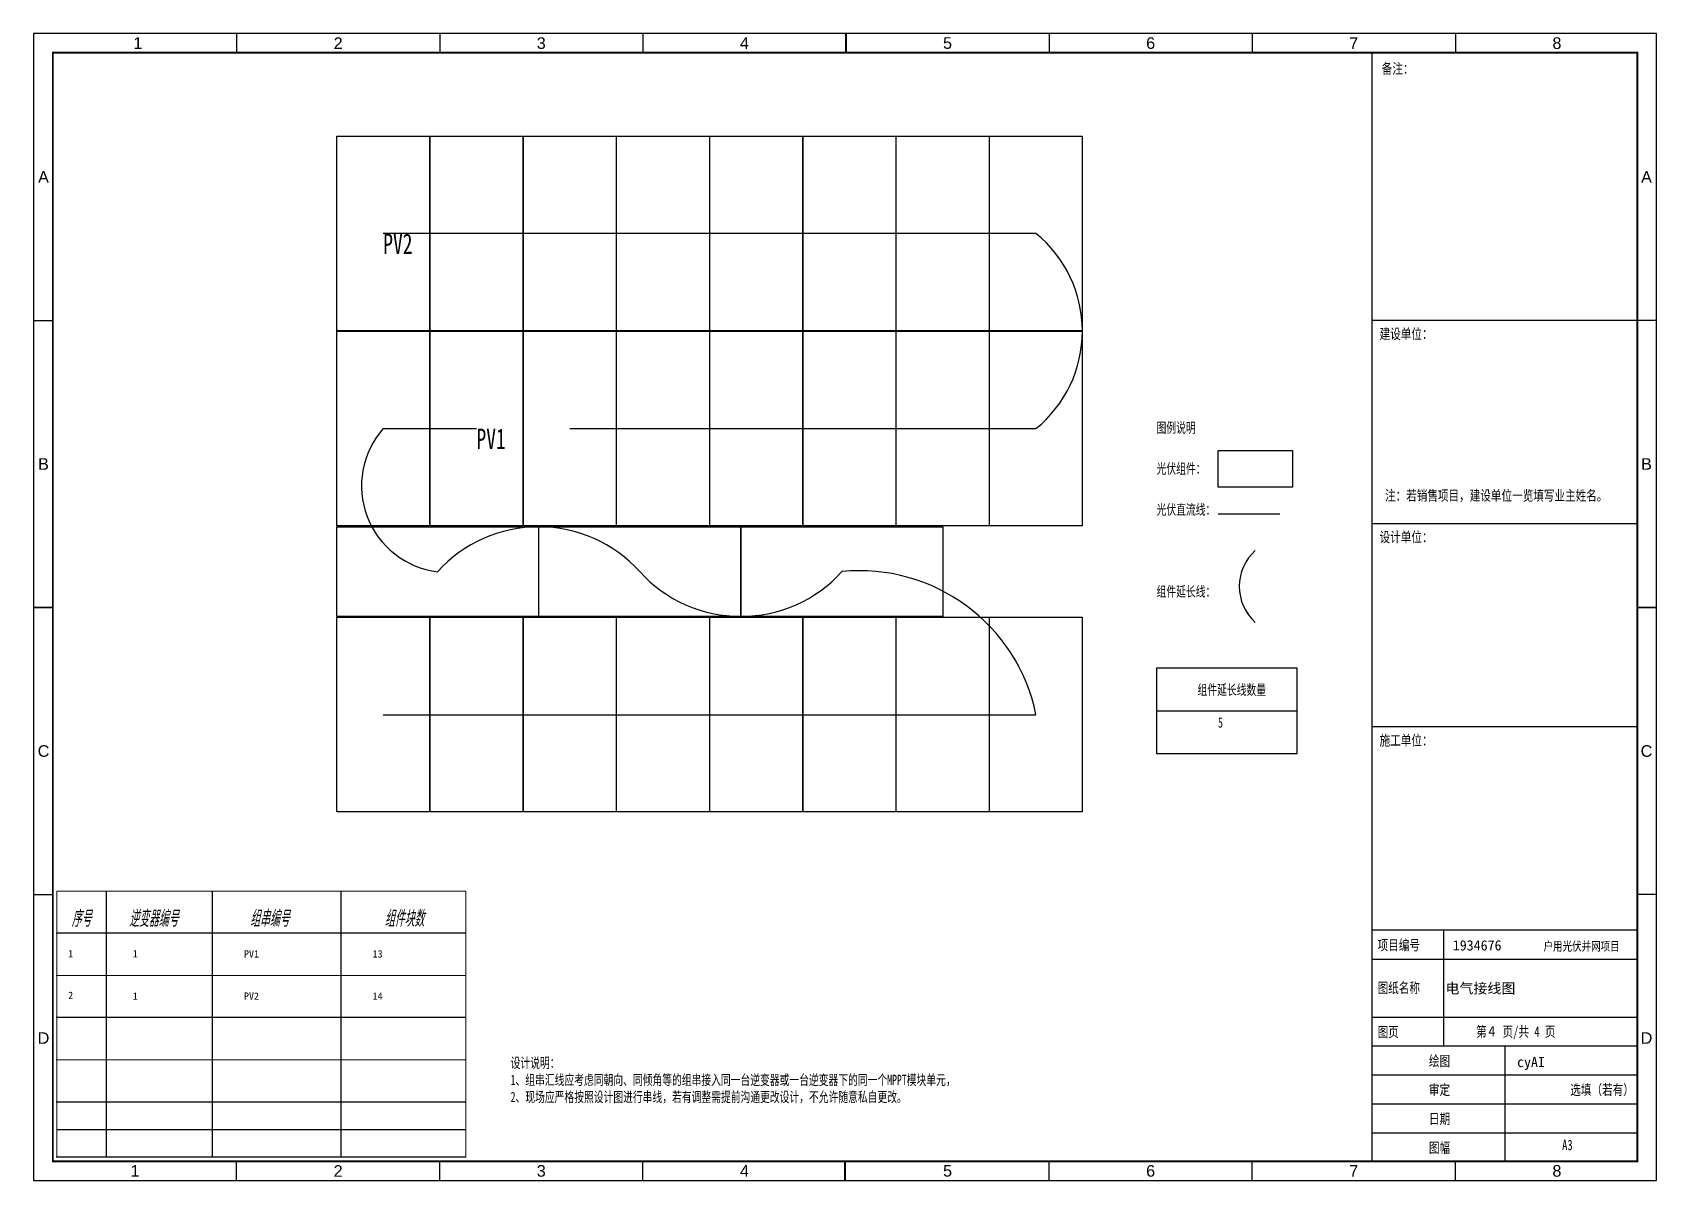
# Model space of a CAD drawing. Header units: millimetres. Extents: x -14454 to 167453, y -24 to 28032.
# Drawn here: x 85191 to 124845, y -24 to 28032 of the extents above; entities that cross this region are included whole.
import ezdxf
from ezdxf.enums import TextEntityAlignment as Align

# ---------------------------------------------------------------- set-up
doc = ezdxf.new("R2010")
doc.units = ezdxf.units.MM
doc.linetypes.add('CONTINUOUS1', pattern=[0])
for name, color, linetype in [('02 支架', 7, 'CONTINUOUS1'), ('CY_其它', 7, 'Continuous'), ('CY_备注', 7, 'Continuous'), ('CY_生产图', 7, 'Continuous'), ('CY_组串', 7, 'Continuous'), ('CY_组件', 130, 'Continuous'), ('TEL_TEXT', 7, 'Continuous'), ('组件', 4, 'Continuous')]:
    doc.layers.add(name, color=color, linetype=linetype)
doc.styles.add('-宋体', font='')
doc.styles.add('astronergy', font='gbeitc.shx', dxfattribs={"width": 0.8, "height": 3.5, "bigfont": 'gbcbig.shx'})
doc.styles.add('CY_备注', font='', dxfattribs={"width": 0.7, "height": 250})
doc.styles.add('图标字体', font='arial.ttf')
doc.styles.add('宋体', font='')
doc.styles.get('-宋体').set_extended_font_data('SimSun')
doc.styles.get('CY_备注').set_extended_font_data('SimSun')
doc.styles.get('宋体').set_extended_font_data('SimSun')

msp = doc.modelspace()

# ---------------------------------------------------------------- texts
at = {"layer": 'CY_其它', "insert": (112621.891, 14508.017, 0.001), "char_height": 250, "attachment_point": 1, "style": 'CY_备注'}
msp.add_mtext('组件延长线：', dxfattribs=at)
at = {"layer": 'CY_备注', "char_height": 250, "attachment_point": 1, "style": 'CY_备注'}
for s, insert in [('图例说明', (112621.891, 18508.017, 0.001)), ('光伏组件：', (112621.891, 17508.017, 0.001)), ('光伏直流线：', (112621.891, 16508.017, 0.001)), ('组件延长线数量', (113621.891, 12108.017, 0.001)), ('5', (114121.891, 11308.017, 0.001)), ('设计说明：^M^J1、组串汇线应考虑同朝向、同倾角等的组串接入同一台逆变器或一台逆变器下的同一个MPPT模块单元，^M^J2、现场应严格按照设计图进行串线，若有调整需提前沟通更改设计，不允许随意私自更改。^M^J', (96858.594, 3000))]:
    msp.add_mtext(s, dxfattribs=dict(at, insert=insert))

# ---------------------------------------------------------------- blocks, each defined once
blk = doc.blocks.new('A3图框')
for p, q in [((32667, 472, 0), (32667, 27537, 0)), ((39136, 21000), (32667, 21000)), ((39136, 16038), (32667, 16038)), ((39136, 11075), (32667, 11075)), ((39136, 11075), (32667, 11075)), ((39136, 6113), (32667, 6113)), ((34406, 6113), (34406, 5406)), ((32667, 5406), (39136, 5406)), ((34406, 5406), (34406, 4700)), ((34406, 4700), (34406, 3993)), ((32667, 3993), (39136, 3993)), ((34406, 3993), (34406, 3287)), ((32667, 3287), (39136, 3287)), ((35902, 3287), (35902, 2581)), ((32667, 2581), (39136, 2581)), ((35902, 2581), (35902, 1874)), ((32667, 1874), (39136, 1874)), ((35902, 1874), (35902, 1168)), ((32667, 1168), (39136, 1168)), ((35902, 1168), (35902, 461))]:
    blk.add_line(p, q)
at = {"linetype": 'Continuous'}
blk.add_lwpolyline([(39607, 0), (39607, 28008), (0, 28008), (0, 0), (39607, 0), (39607, 28008)], dxfattribs=at)
at = {"color": 7, "linetype": 'Continuous'}
for points in [[(4957, 28008), (4957, 27537)], [(9914, 28008), (9914, 27537)], [(14870, 28008), (14870, 27537)], [(24784, 28008), (24784, 27537)], [(29741, 28008), (29741, 27537)], [(34698, 28008), (34698, 27537)], [(0, 21000), (472, 21000)], [(39607, 21000), (39136, 21000)], [(0, 6984), (472, 6984)], [(39607, 6984), (39136, 6984)], [(4957, 0), (4957, 472)], [(9914, 0), (9914, 472)], [(14870, 0), (14870, 472)], [(24784, 0), (24784, 472)], [(29741, 0), (29741, 472)], [(34698, 0), (34698, 472)]]:
    blk.add_lwpolyline(points, dxfattribs=at)
at = {"color": 7, "linetype": 'Continuous', "const_width": 47.2}
for points in [[(19827, 28008), (19827, 27537)], [(0, 13992), (472, 13992)], [(39607, 13992), (39136, 13992)], [(19804, 472), (19804, 0)]]:
    blk.add_lwpolyline(points, dxfattribs=at)
at = {"const_width": 47.2}
blk.add_lwpolyline([(472, 27537), (39136, 27537), (39136, 472), (472, 472)], close=True, dxfattribs=at)
at = {"color": 7, "linetype": 'Continuous', "style": '图标字体'}
for s, p in [('1', (2547, 27772)), ('2', (7435, 27772)), ('3', (12392, 27772)), ('4', (17349, 27772)), ('5', (22306, 27772)), ('6', (27262, 27772)), ('7', (32219, 27772)), ('8', (37176, 27772)), ('A', (245, 24504)), ('A', (39362, 24504)), ('B', (245, 17496)), ('B', (39362, 17496)), ('C', (245, 10488)), ('C', (39362, 10488)), ('D', (245, 3480)), ('D', (245, 3480)), ('D', (39362, 3480)), ('1', (2478, 236)), ('2', (7435, 236)), ('3', (12392, 236)), ('4', (17349, 236)), ('5', (22306, 236)), ('6', (27262, 236)), ('7', (32219, 236)), ('8', (37176, 236))]:
    blk.add_text(s, height=283, dxfattribs=at).set_placement(p, align=Align.MIDDLE)
at = {"color": 0, "style": '-宋体', "width": 0.75}
for s, height, p in [('备注：', 252.7, (32901, 27023, 0)), ('建设单位：', 252.7, (32849, 20547, 0)), ('设计单位：', 252.7, (32849, 15585, 0)), ('施工单位：', 252.7, (32849, 10622, 0)), ('项目编号', 252.7, (32801, 5621, 0)), ('图纸名称', 252.7, (32801, 4579, 0)), ('图页', 252.7, (32801, 3502, 0)), ('第   页/共 4 页', 252.69, (35205, 3510, 0)), ('绘图', 252.7, (34053, 2795, 0)), ('审定', 252.7, (34053, 2089, 0)), ('日期', 252.7, (34053, 1383, 0)), ('图幅', 252.7, (34053, 676, 0)), ('A3', 252.7, (37303, 742, 0))]:
    blk.add_text(s, height=height, dxfattribs=at).set_placement(p)
at = {"color": 1, "style": '-宋体', "width": 0.75}
blk.add_text('注：若销售项目，建设单位一览填写业主姓名。', height=252.69, dxfattribs=at).set_placement((32981, 16600, 0))
at = {"style": '-宋体', "width": 0.75}
blk.add_text('                  户用光伏并网项目', height=221.39, dxfattribs=at).set_placement((34816, 5612, 0))
at = {"color": 2, "style": '-宋体', "width": 0.75}
blk.add_text('选填（若有）', height=252.7, dxfattribs=at).set_placement((37503, 2090, 0))
at = {"lineweight": 0, "style": '宋体'}
for tag, p in [('设计单位', (32961, 18189)), ('设计单位', (33020, 13228)), ('施工单位', (33068, 8062)), ('项目编号', (34635, 5618)), ('图纸名称', (34457, 4568)), ('编', (35504, 3522)), ('绘图', (36203, 2770))]:
    blk.add_attdef(tag, p, '', height=250, dxfattribs=at)
blk = doc.blocks.new('组串信息')
blk.add_line((9982, 667), (0, 667))
at = {"color": 7, "lineweight": -2}
for points in [[(1203, 6499), (1203, 5511)], [(1203, 6499), (1203, 0)], [(3792, 6499), (3792, 5511)], [(3792, 6499), (3792, 0)], [(6931, 6499), (6931, 5511)], [(6931, 6499), (6931, 0)], [(9982, 5469), (0, 5469)], [(9982, 3408), (-19, 3408)], [(9982, 1347), (-19, 1347)], [(9982, 0), (-19, 0)]]:
    blk.add_lwpolyline(points, dxfattribs=at)
at = {"layer": '02 支架', "lineweight": 0}
blk.add_lwpolyline([(0, 6499), (9982, 6499), (9982, 0), (0, 0)], close=True, dxfattribs=at)
at = {"layer": 'TEL_TEXT', "color": 7, "lineweight": 13}
for points in [[(9982, 5469), (-19, 5469)], [(9982, 4439), (-19, 4439)], [(9982, 2378), (-19, 2378)]]:
    blk.add_lwpolyline(points, dxfattribs=at)
at = {"lineweight": 0, "style": '-宋体'}
for tag, p in [('序号1', (275, 4877)), ('逆变器编号1', (1853, 4877)), ('组串编号1', (4566, 4874)), ('组件块数1', (7705, 4874)), ('序号2', (275, 3862)), ('逆变器编号2', (1853, 3846)), ('组串编号2', (4566, 3843)), ('组件块数2', (7705, 3843)), ('序号3', (275, 2834)), ('逆变器编号3', (1853, 2816)), ('组串编号3', (4566, 2813)), ('组件块数3', (7705, 2813)), ('逆变器编号4', (1853, 1786)), ('组串编号4', (4566, 1783)), ('组件块数4', (7705, 1783)), ('序号4', (275, 1761)), ('序号5', (287, 929)), ('逆变器编号5', (1849, 915)), ('组串编号5', (4562, 912)), ('组件块数5', (7701, 912)), ('序号6', (324, 236)), ('逆变器编号6', (1926, 268)), ('组串编号6', (4624, 250)), ('组件块数6', (7703, 250))]:
    blk.add_attdef(tag, p, '', height=180, dxfattribs=at)
at = {"layer": 'TEL_TEXT', "color": 7, "lineweight": 13, "style": 'astronergy', "width": 0.8}
for s, p in [('序号', (359, 5625)), ('逆变器编号', (1762, 5625)), ('组串编号', (4713, 5625)), ('组件块数', (7998, 5625))]:
    blk.add_text(s, height=400, dxfattribs=at).set_placement(p)
blk = doc.blocks.new('组件图块(接线图)')
at = {"layer": 'CY_组串'}
for p, q in [((1700, 6696), (560, 6696)), ((2840, 6696), (1700, 6696)), ((3980, 6696), (2840, 6696)), ((5120, 6696), (3980, 6696)), ((6260, 6696), (5120, 6696)), ((7400, 6696), (6260, 6696)), ((8540, 6696), (7400, 6696)), ((560, 4310), (1700, 4310)), ((2840, 4310), (3980, 4310)), ((3980, 4310), (5120, 4310)), ((5120, 4310), (6260, 4310)), ((6260, 4310), (7400, 4310)), ((7400, 4310), (8540, 4310)), ((560, 810), (1700, 810)), ((1700, 810), (2840, 810)), ((2840, 810), (3980, 810)), ((3980, 810), (5120, 810)), ((5120, 810), (6260, 810)), ((6260, 810), (7400, 810)), ((7400, 810), (8540, 810))]:
    blk.add_line(p, q, dxfattribs=at)
for centre, radius, start, end in [((7569, 5503), 1539, 309.14, 50.86), ((1350, 3608), 1056, 138.416, 263.2262), ((2461, 1439), 1668, 42.1997, 137.8003), ((4932, 3680), 1668, 222.1997, 317.8003), ((6385, 372), 2199, 11.5157, 95.6892)]:
    blk.add_arc(centre, radius, start, end, dxfattribs=at)
at = {"layer": 'CY_组件'}
for points in [[(-7, 5506), (-7, 7887), (1127, 7887), (1127, 5506)], [(1133, 5506), (1133, 7887), (2267, 7887), (2267, 5506)], [(2273, 5506), (2273, 7887), (3407, 7887), (3407, 5506)], [(3413, 5506), (3413, 7887), (4547, 7887), (4547, 5506)], [(4553, 5506), (4553, 7887), (5687, 7887), (5687, 5506)], [(5693, 5506), (5693, 7887), (6827, 7887), (6827, 5506)], [(6833, 5506), (6833, 7887), (7967, 7887), (7967, 5506)], [(7973, 5506), (7973, 7887), (9107, 7887), (9107, 5506)], [(-7, 3119), (-7, 5500), (1127, 5500), (1127, 3119)], [(1133, 3119), (1133, 5500), (2267, 5500), (2267, 3119)], [(2273, 3119), (2273, 5500), (3407, 5500), (3407, 3119)], [(3413, 3119), (3413, 5500), (4547, 5500), (4547, 3119)], [(4553, 3119), (4553, 5500), (5687, 5500), (5687, 3119)], [(5693, 3119), (5693, 5500), (6827, 5500), (6827, 3119)], [(6833, 3119), (6833, 5500), (7967, 5500), (7967, 3119)], [(7973, 3119), (7973, 5500), (9107, 5500), (9107, 3119)], [(-7, 2012), (-7, 3107), (2458, 3107), (2458, 2012)], [(2464, 2012), (2464, 3107), (4929, 3107), (4929, 2012)], [(4935, 2012), (4935, 3107), (7400, 3107), (7400, 2012)], [(-7, -380), (-7, 2001), (1127, 2001), (1127, -380)], [(1133, -380), (1133, 2001), (2267, 2001), (2267, -380)], [(2273, -380), (2273, 2001), (3407, 2001), (3407, -380)], [(3413, -380), (3413, 2001), (4547, 2001), (4547, -380)], [(4553, -380), (4553, 2001), (5687, 2001), (5687, -380)], [(5693, -380), (5693, 2001), (6827, 2001), (6827, -380)], [(6833, -380), (6833, 2001), (7967, 2001), (7967, -380)], [(7973, -380), (7973, 2001), (9107, 2001), (9107, -380)]]:
    blk.add_lwpolyline(points, close=True, dxfattribs=at)
at = {"layer": 'CY_组串', "char_height": 250, "attachment_point": 1, "style": 'CY_备注'}
for s, insert in [('PV2', (560, 6696)), ('PV1', (1700, 4310))]:
    blk.add_mtext(s, dxfattribs=dict(at, insert=insert))

# ---------------------------------------------------------------- linework, layer by layer
at = {"layer": 'CY_其它', "color": 1}
msp.add_line((114121.891, 16278.017, 0.001), (115631.891, 16278.017, 0.001), dxfattribs=at)
at = {"layer": 'CY_其它'}
msp.add_line((112621.891, 11469.517, 0), (116052.891, 11469.517, 0), dxfattribs=at)
at = {"layer": 'CY_其它', "elevation": 0}
msp.add_lwpolyline([(112621.891, 12508.017), (112621.891, 10431.017), (116052.891, 10431.017), (116052.891, 12508.017), (112621.891, 12508.017)], dxfattribs=at)
at = {"layer": 'CY_其它'}
msp.add_arc((115821.891, 14508.017, 0.001), 1182, 132, 228, dxfattribs=at)
at = {"layer": '组件', "elevation": 0}
msp.add_lwpolyline([(114121.891, 16933.017), (114121.891, 17825.017), (115937.891, 17825.017), (115937.891, 16933.017), (114121.891, 16933.017)], dxfattribs=at)

# ---------------------------------------------------------------- block references
at = {"layer": 'CY_生产图'}
for name, p, values in [('A3图框', (85214.594, 0, 0), {'图纸名称': '电气接线图', '绘图': 'cyAI', '编': '4', '项目编号': '1934676'}), ('组串信息', (85784.594, 570), {'序号1': '1', '序号2': '2', '逆变器编号1': '1', '逆变器编号2': '1', '组串编号1': 'PV1', '组串编号2': 'PV2', '组件块数1': '13', '组件块数2': '14'})]:
    msp.add_blockref(name, p, dxfattribs=at).add_auto_attribs(values)
at = {"layer": 'CY_生产图', "xscale": 1.995887262610379, "yscale": 1.995887262610379, "zscale": 1.995887262610379}
msp.add_blockref('组件图块(接线图)', (92632.826, 9758.437, 0), dxfattribs=at)

msp.set_redraw_order([(e.dxf.handle, doc.entitydb.next_handle()) for e in msp.query("TEXT MTEXT ATTDEF DIMENSION ARC_DIMENSION")])  # texts and dimensions are drawn at this point

doc.saveas('drawing.dxf')
